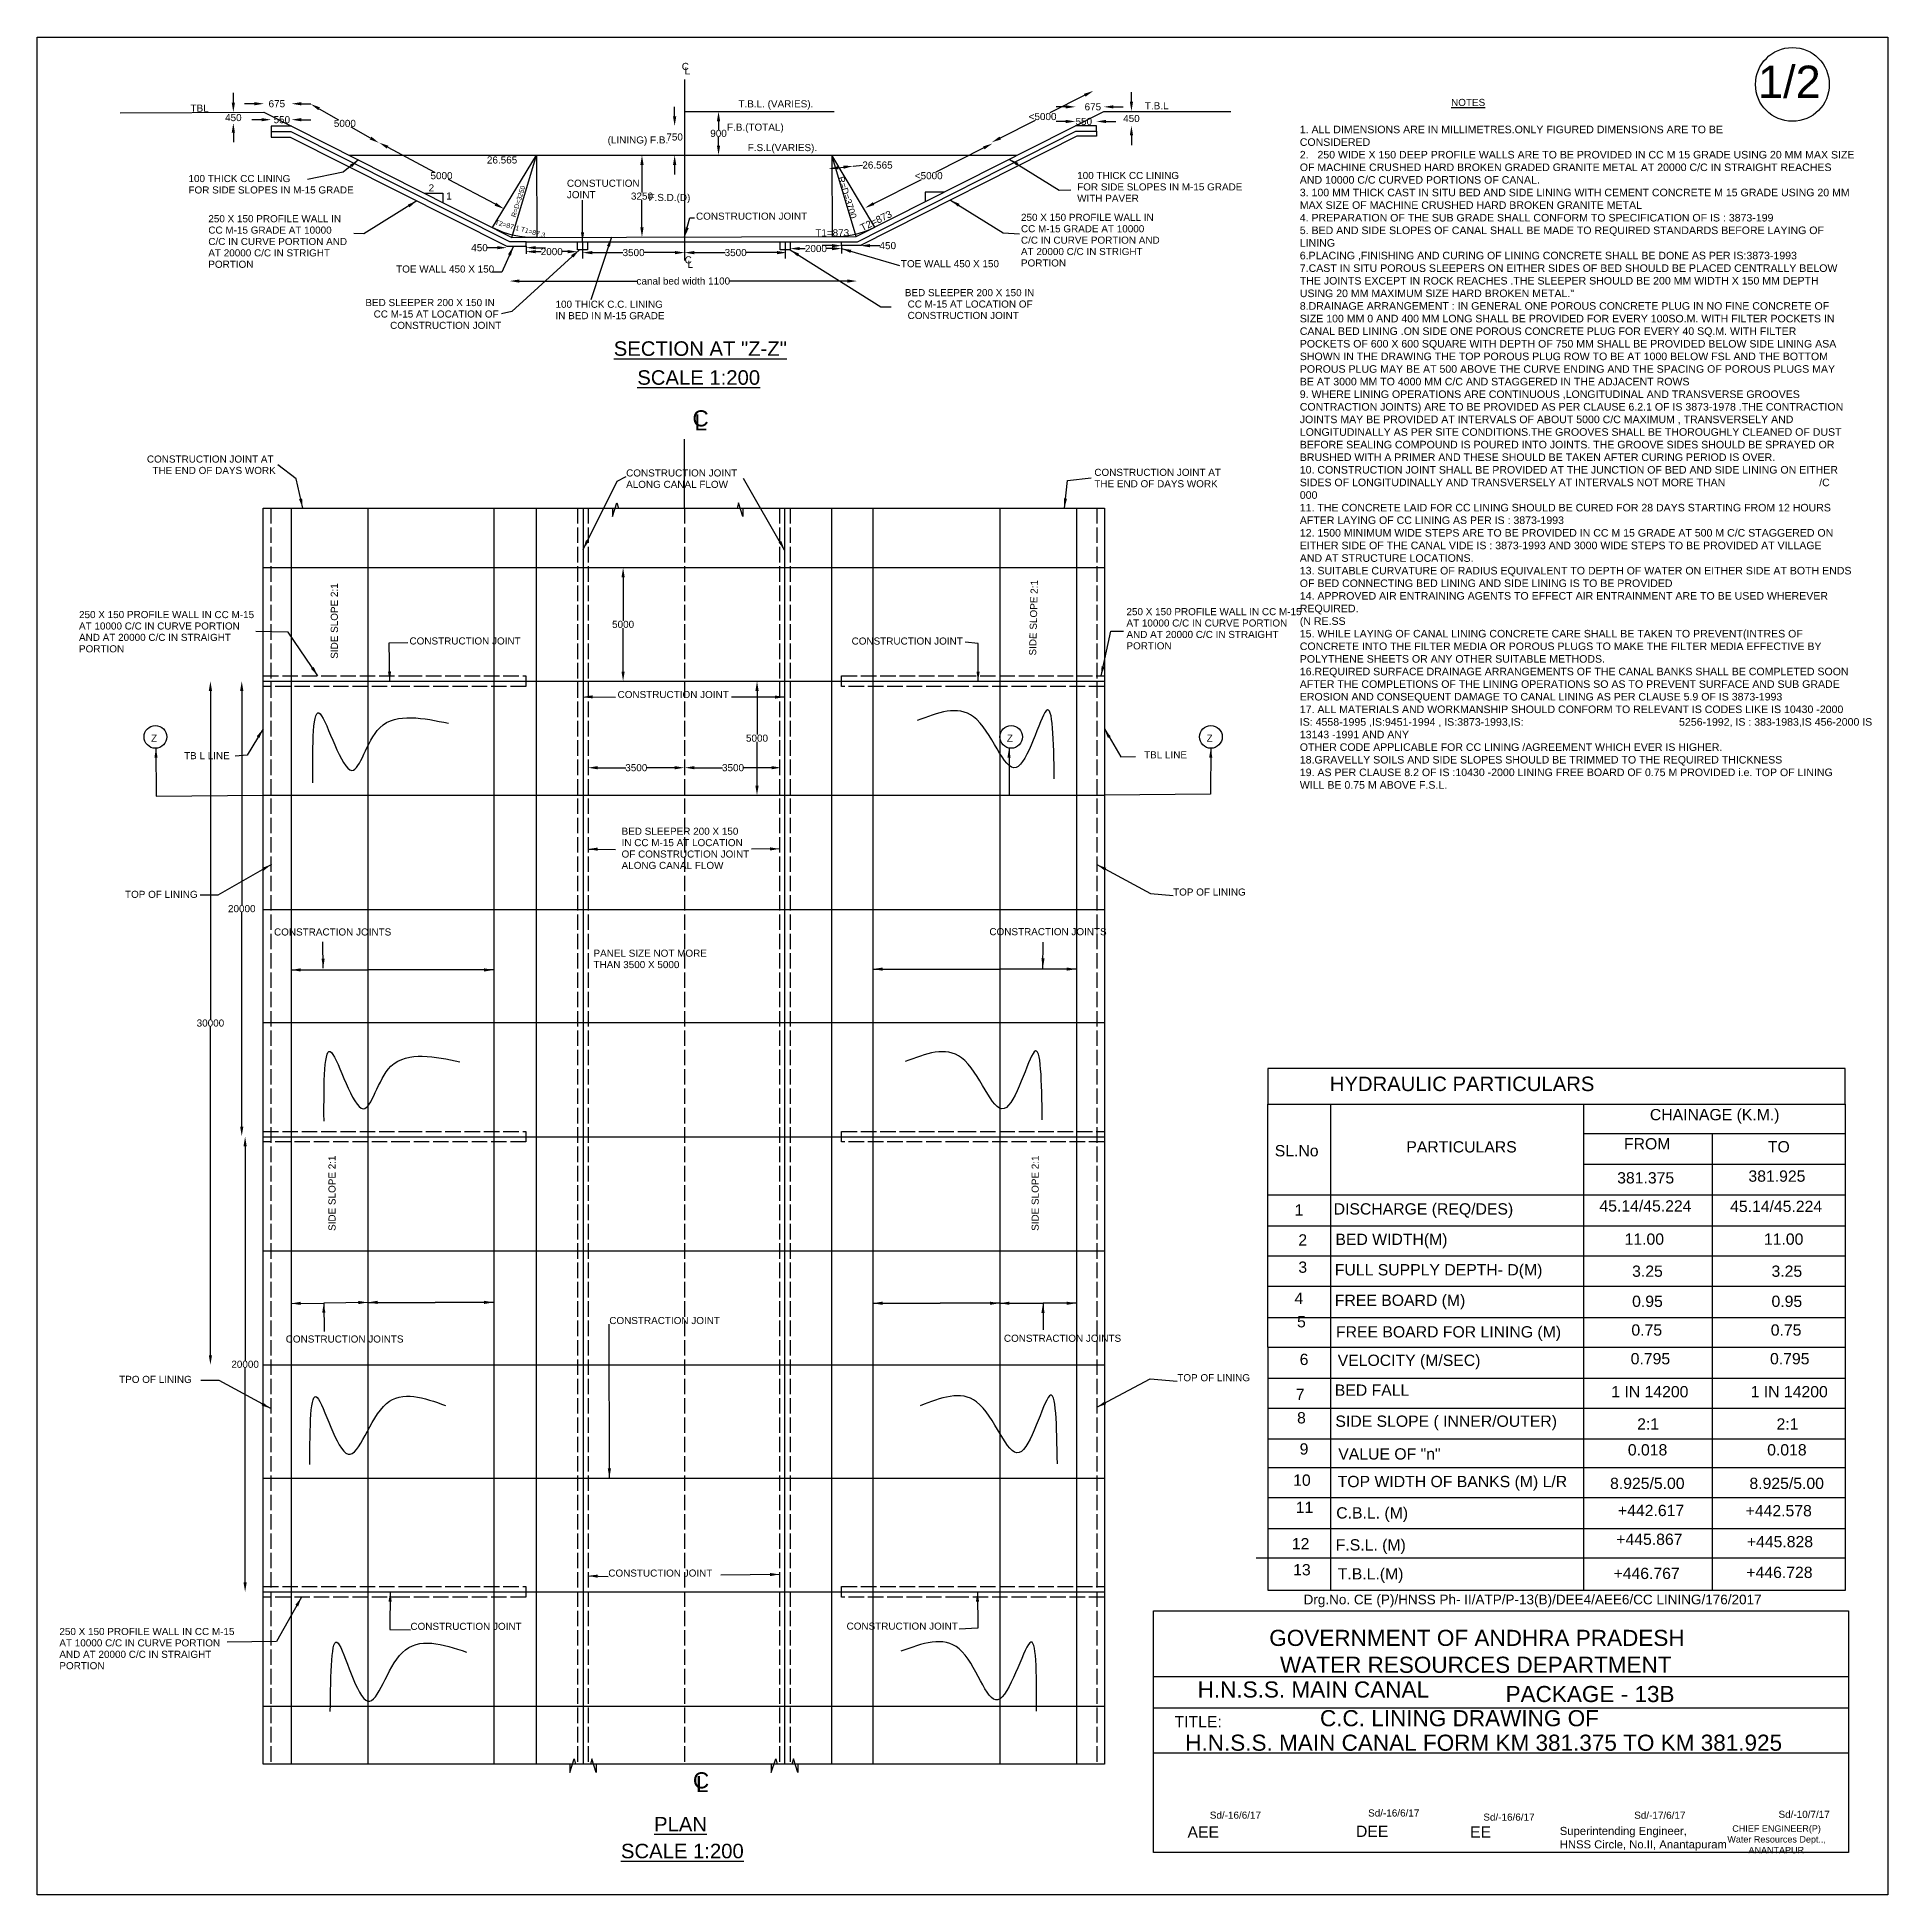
# Model space of a CAD drawing. Header units: millimetres. Extents: x 1317 to 7058, y 90 to 5852.
import ezdxf

# ---------------------------------------------------------------- set-up
doc = ezdxf.new("R2010")
doc.units = ezdxf.units.MM
doc.header["$MEASUREMENT"] = 0
doc.linetypes.add('ACAD_ISO02W100', pattern=[15, 12, -3])
for name, color, linetype in [('DIMENSION', 7, 'Continuous'), ('DRAWING', 2, 'Continuous'), ('TEXT', 7, 'Continuous')]:
    doc.layers.add(name, color=color, linetype=linetype)
doc.styles.get("Standard").update_dxf_attribs({"font": 'arial.ttf', "height": 22})
doc.dimstyles.get("Standard").update_dxf_attribs({"dimtxt": 200, "dimasz": 110, "dimexe": 0.18, "dimexo": 0.0625, "dimgap": 0.09, "dimtad": 0, "dimtih": 1, "dimtoh": 1, "dimdec": 0, "dimzin": 0, "dimdsep": 46, "dimtxsty": 'Standard', "dimblk": 'OBLIQUE', "dimcen": 0.09, "dimse1": 1, "dimse2": 1, "dimadec": 0, "dimazin": 0, "dimtfac": 1, "dimtdec": 0, "dimtofl": 0, "dimtmove": 0, "dimatfit": 3, "dimfxl": 1, "dimtolj": 1, "dimtzin": 0, "dimarcsym": 0})

msp = doc.modelspace()

# ---------------------------------------------------------------- texts
at = {"color": 0, "insert": (5233.8, 5577.4), "char_height": 23.4529, "width": 1811.59, "attachment_point": 1}
msp.add_mtext('1. ALL DIMENSIONS ARE IN MILLIMETRES.ONLY FIGURED DIMENSIONS ARE TO BE\\PCONSIDERED{\\H1.5288x; }\\P2.   250 WIDE X 150 DEEP PROFILE WALLS ARE TO BE PROVIDED IN CC M 15 GRADE USING 20 MM MAX SIZE{\\H1.3525x; }\\POF MACHINE CRUSHED HARD BROKEN GRADED GRANITE METAL AT 20000 C/C IN STRAIGHT REACHES{\\H1.4113x; }\\PAND 10000 C/C CURVED PORTIONS OF CANAL.{\\H1.3917x; }\\P3. 100 MM THICK CAST IN SITU BED AND SIDE LINING WITH CEMENT CONCRETE M 15 GRADE USING 20 MM{\\H1.3982x; }\\PMAX SIZE OF MACHINE CRUSHED HARD BROKEN GRANITE METAL{\\H1.3961x; }\\P4. PREPARATION OF THE SUB GRADE SHALL CONFORM TO SPECIFICATION OF IS : 3873-199{\\H1.3968x; }\\P5. BED AND SIDE SLOPES OF CANAL SHALL BE MADE TO REQUIRED STANDARDS BEFORE LAYING OF{\\H1.3966x; }\\PLINING{\\H1.396x; }\\P6.PLACING ,FINISHING AND CURING OF LINING CONCRETE SHALL BE DONE AS PER IS:3873-1993{\\H1.3964x; }\\P7.CAST IN SITU POROUS SLEEPERS ON EITHER SIDES OF BED SHOULD BE PLACED CENTRALLY BELOW{\\H1.3967x; }\\PTHE JOINTS EXCEPT IN ROCK REACHES .THE SLEEPER SHOULD BE 200 MM WIDTH X 150 MM DEPTH{\\H1.3966x; }\\PUSING 20 MM MAXIMUM SIZE HARD BROKEN METAL."{\\H1.3966x; }\\P8.DRAINAGE ARRANGEMENT : IN GENERAL ONE POROUS CONCRETE PLUG IN NO FINE CONCRETE OF{\\H1.3966x; }\\PSIZE 100 MM 0 AND 400 MM LONG SHALL BE PROVIDED FOR EVERY 100SO.M. WITH FILTER POCKETS IN{\\H1.3966x; }\\PCANAL BED LINING .ON SIDE ONE POROUS CONCRETE PLUG FOR EVERY 40 SQ.M. WITH FILTER{\\H1.3966x; }\\PPOCKETS OF 600 X 600 SQUARE WITH DEPTH OF 750 MM SHALL BE PROVIDED BELOW SIDE LINING ASA{\\H1.3966x; }\\PSHOWN IN THE DRAWING THE TOP POROUS PLUG ROW TO BE AT 1000 BELOW FSL AND THE BOTTOM{\\H1.3966x; }\\PPOROUS PLUG MAY BE AT 500 ABOVE THE CURVE ENDING AND THE SPACING OF POROUS PLUGS MAY{\\H1.3966x; }\\PBE AT 3000 MM TO 4000 MM C/C AND STAGGERED IN THE ADJACENT ROWS{\\H1.3966x; }\\P9. WHERE LINING OPERATIONS ARE CONTINUOUS ,LONGITUDINAL AND TRANSVERSE GROOVES{\\H1.3966x; }\\PCONTRACTION JOINTS) ARE TO BE PROVIDED AS PER CLAUSE 6.2.1 OF IS 3873-1978 .THE CONTRACTION{\\H1.3966x; }\\PJOINTS MAY BE PROVIDED AT INTERVALS OF ABOUT 5000 C/C MAXIMUM , TRANSVERSELY AND{\\H1.3966x; }\\PLONGITUDINALLY AS PER SITE CONDITIONS.THE GROOVES SHALL BE THOROUGHLY CLEANED OF DUST{\\H1.3966x; }\\PBEFORE SEALING COMPOUND IS POURED INTO JOINTS. THE GROOVE SIDES SHOULD BE SPRAYED OR{\\H1.3966x; }\\PBRUSHED WITH A PRIMER AND THESE SHOULD BE TAKEN AFTER CURING PERIOD IS OVER.{\\H1.3966x; }\\P10. CONSTRUCTION JOINT SHALL BE PROVIDED AT THE JUNCTION OF BED AND SIDE LINING ON EITHER{\\H1.3966x; }\\PSIDES OF LONGITUDINALLY AND TRANSVERSELY AT INTERVALS NOT MORE THAN                                /C{\\H1.3966x; }\\P000{\\H1.383x; }\\P11. THE CONCRETE LAID FOR CC LINING SHOULD BE CURED FOR 28 DAYS STARTING FROM 12 HOURS{\\H1.3926x; }\\PAFTER LAYING OF CC LINING AS PER IS : 3873-1993{\\H1.3979x; }\\P12. 1500 MINIMUM WIDE STEPS ARE TO BE PROVIDED IN CC M 15 GRADE AT 500 M C/C STAGGERED ON{\\H1.3962x; }\\PEITHER SIDE OF THE CANAL VIDE IS : 3873-1993 AND 3000 WIDE STEPS TO BE PROVIDED AT VILLAGE{\\H1.3968x; }\\PAND AT STRUCTURE LOCATIONS.{\\H1.3966x; }\\P13. SUITABLE CURVATURE OF RADIUS EQUIVALENT TO DEPTH OF WATER ON EITHER SIDE AT BOTH ENDS{\\H1.3966x; }\\POF BED CONNECTING BED LINING AND SIDE LINING IS TO BE PROVIDED{\\H1.3966x; }\\P14. APPROVED AIR ENTRAINING AGENTS TO EFFECT AIR ENTRAINMENT ARE TO BE USED WHEREVER{\\H1.3966x; }\\PREQUIRED.{\\H1.3966x; }\\P(N RE.SS{\\H1.3959x; }\\P15. WHILE LAYING OF CANAL LINING CONCRETE CARE SHALL BE TAKEN TO PREVENT(INTRES OF{\\H1.3964x; }\\PCONCRETE INTO THE FILTER MEDIA OR POROUS PLUGS TO MAKE THE FILTER MEDIA EFFECTIVE BY{\\H1.3967x; }\\PPOLYTHENE SHEETS OR ANY OTHER SUITABLE METHODS.{\\H1.3966x; }\\P16.REQUIRED SURFACE DRAINAGE ARRANGEMENTS OF THE CANAL BANKS SHALL BE COMPLETED SOON{\\H1.3966x; }\\PAFTER THE COMPLETIONS OF THE LINING OPERATIONS SO AS TO PREVENT SURFACE AND SUB GRADE{\\H1.3966x; }\\PEROSION AND CONSEQUENT DAMAGE TO CANAL LINING AS PER CLAUSE 5.9 OF IS 3873-1993{\\H1.3966x; }\\P17. ALL MATERIALS AND WORKMANSHIP SHOULD CONFORM TO RELEVANT IS CODES LIKE IS 10430 -2000{\\H1.3966x; }\\PIS: 4558-1995 ,IS:9451-1994 , IS:3873-1993,IS:                                                     5256-1992, IS : 383-1983,IS 456-2000 IS {\\H1.3959x; }13143 -1991 AND ANY{\\H1.3828x; }\\POTHER CODE APPLICABLE FOR CC LINING /AGREEMENT WHICH EVER IS HIGHER.{\\H1.3927x; }\\P18.GRAVELLY SOILS AND SIDE SLOPES SHOULD BE TRIMMED TO THE REQUIRED THICKNESS{\\H1.3979x; }\\P19. AS PER CLAUSE 8.2 OF IS :10430 -2000 LINING FREE BOARD OF 0.75 M PROVIDED i.e. TOP OF LINING{\\H1.3962x; }\\PWILL BE 0.75 M ABOVE F.S.L.{\\H1.3968x; }', dxfattribs=at)
at = {"layer": 'DIMENSION', "color": 0}
for s, p in [('26.565', (2712.5, 5460.1)), ('Z', (1670.8, 3666.6)), ('Z', (4325.1, 3666.6)), ('Z', (4944.8, 3666.6))]:
    msp.add_text(s, height=22, dxfattribs=at).set_placement(p)
at = {"layer": 'DRAWING', "color": 0}
for s, height, p in [('HYDRAULIC PARTICULARS', 45, (5326.7, 2583.1)), ('CHAINAGE (K.M.)', 35, (6319.6, 2492.6)), ('PARTICULARS', 35, (5564.2, 2392.7)), ('FROM', 35, (6239.3, 2402.2)), ('TO', 35, (6685.6, 2393.1)), ('SL.No', 35, (5156.1, 2380.7)), ('381.375', 35, (6218.2, 2296.6)), ('381.925', 35, (6625.3, 2302)), ('1', 35, (5217.5, 2196.7)), ('DISCHARGE (REQ/DES)', 35, (5338.8, 2200.2)), ('45.14/45.224', 35, (6163.1, 2209.5)), ('45.14/45.224', 35, (6568.4, 2208.1)), ('2', 35, (5229.3, 2104)), ('BED WIDTH(M)', 35, (5344.2, 2105.8)), ('11.00', 35, (6241.1, 2106.6)), ('11.00', 35, (6673.3, 2106.6)), ('3', 35, (5229.3, 2019.5)), ('FULL SUPPLY DEPTH- D(M)', 35, (5342.4, 2011.4)), ('3.25', 35, (6264.5, 2007.1)), ('3.25', 35, (6696.8, 2007.1)), ('4', 35, (5217.2, 1922.8)), ('FREE BOARD (M)', 35, (5342.4, 1916.9)), ('0.95', 35, (6264.5, 1913.7)), ('0.95', 35, (6696.8, 1913.7)), ('5', 35, (5225.3, 1850.3)), ('FREE BOARD FOR LINING (M)', 35, (5346, 1818.9)), ('0.75', 35, (6262.3, 1824.7)), ('0.75', 35, (6694.5, 1824.7)), ('6', 35, (5233.3, 1733.5)), ('VELOCITY (M/SEC)', 35, (5351.3, 1730.7)), ('0.795', 35, (6260.1, 1735.7)), ('0.795', 35, (6692.3, 1735.7)), ('BED FALL', 35, (5342.4, 1638.1)), ('7', 35, (5221.2, 1624.8)), ('1 IN 14200', 35, (6199.9, 1633.3)), ('1 IN 14200', 35, (6632.2, 1633.3)), ('8', 35, (5225.3, 1552.3)), ('SIDE SLOPE ( INNER/OUTER)', 35, (5344.2, 1541.8)), ('2:1', 35, (6280.1, 1533.2)), ('2:1', 35, (6712.4, 1533.2)), ('9', 35, (5233.3, 1455.7)), ('VALUE OF "n"', 35, (5353.1, 1440.3)), ('0.018', 35, (6251.2, 1453)), ('0.018', 35, (6683.4, 1453)), ('10', 35, (5213.2, 1359)), ('TOP WIDTH OF BANKS (M) L/R', 35, (5351.3, 1354.7)), ('8.925/5.00', 35, (6196.1, 1349)), ('8.925/5.00', 35, (6628.4, 1349)), ('11', 35, (5221.2, 1274.4)), ('C.B.L. (M)', 35, (5346.8, 1257.4)), ('+442.617', 35, (6220.7, 1264.9)), ('+442.578', 35, (6616.6, 1264.1)), ('+445.867', 35, (6215.4, 1175.6)), ('12', 35, (5209.1, 1161.7)), ('F.S.L. (M)', 35, (5345.2, 1158.2)), ('+445.828', 35, (6620.4, 1168.1)), ('13', 35, (5213.2, 1081.1)), ('T.B.L.(M)', 35, (5351.5, 1068.4)), ('+446.767', 35, (6206.8, 1069.8)), ('+446.728', 35, (6618.9, 1072.9))]:
    msp.add_text(s, height=height, dxfattribs=at).set_placement(p)
at = {"layer": 'TEXT', "color": 0}
for s, height, p in [('C', 22, (3316.7, 5750.3)), ('1/2', 100, (6655.1, 5663.7)), ('L', 22, (3325.8, 5736.5)), ('T.B.L. (VARIES).', 22, (3492.7, 5634.2)), ('T.B.L', 22, (4753.4, 5628.3)), ('%%UNOTES', 22, (5703, 5638.6)), ('TBL', 22, (1793.1, 5620.9)), ('(LINING) F.B.', 22, (3086.9, 5522.2)), ('F.B.(TOTAL)', 22, (3457.2, 5561.9)), ('F.S.L(VARIES).', 22, (3521.5, 5498.5)), ('100 THICK CC LINING', 22, (1786.8, 5402.5)), ('100 THICK CC LINING', 22, (4543.3, 5412)), ('FOR SIDE SLOPES IN M-15 GRADE', 22, (1786.8, 5367.1)), ('2', 22, (2531.7, 5373.4)), ('1', 22, (2586.2, 5348.3)), ('JOINT', 22, (2960.6, 5352.5)), ('CONSTUCTION', 22, (2960.6, 5387.9)), ('F.S.D.(D)', 22, (3213.7, 5343.8)), ('WITH PAVER', 22, (4543.3, 5341.3)), ('FOR SIDE SLOPES IN M-15 GRADE', 22, (4543.3, 5376.6)), ('CONSTRUCTION JOINT', 22, (3361, 5285.8)), ('250 X 150 PROFILE WALL IN', 22, (4368.9, 5282.1)), ('250 X 150 PROFILE WALL IN', 22, (1848.4, 5277.9)), ('CC M-15 GRADE AT 10000', 22, (1848.4, 5242.6)), ('T1=873', 22, (3731, 5234.3)), ('CC M-15 GRADE AT 10000', 22, (4368.9, 5246.8)), ('AT 20000 C/C IN STRIGHT', 22, (1848.4, 5171.9)), ('C/C IN CURVE PORTION AND', 22, (1848.4, 5207.2)), ('AT 20000 C/C IN STRIGHT', 22, (4368.9, 5176.1)), ('C/C IN CURVE PORTION AND', 22, (4368.9, 5211.4)), ('PORTION', 22, (1848.4, 5136.6)), ('TOE WALL 450 X 150', 22, (2431, 5121.9)), ('C', 22, (3325.8, 5150.3)), ('L', 22, (3334.9, 5136.5)), ('TOE WALL 450 X 150', 22, (3996.6, 5138.4)), ('PORTION', 22, (4368.9, 5140.7)), ('BED SLEEPER 200 X 150 IN', 22, (4008.8, 5048.6)), ('BED SLEEPER 200 X 150 IN', 22, (2335.5, 5017.8)), ('100 THICK C.C. LINING', 22, (2925.2, 5012.6)), (' CC M-15 AT LOCATION OF', 22, (4008.8, 5013.3)), ('   CC M-15 AT LOCATION OF', 22, (2335.5, 4982.4)), ('         CONSTRUCTION JOINT', 22, (2335.5, 4947.1)), ('IN BED IN M-15 GRADE', 22, (2925.2, 4977.2)), (' CONSTRUCTION JOINT', 22, (4008.8, 4977.9)), ('%%USECTION AT "Z-Z"', 45, (3105.9, 4863.6)), ('%%USCALE 1:200', 45, (3178.9, 4773.9)), ('C', 50, (3349.9, 4644.7)), ('L', 50, (3356.1, 4632.5)), ('CONSTRUCTION JOINT AT', 22, (1657.9, 4532.5)), ('  THE END OF DAYS WORK', 22, (1657.9, 4497.2)), ('CONSTRUCTION JOINT', 22, (3144.3, 4489.4)), ('CONSTRUCTION JOINT AT', 22, (4596.5, 4491.3)), ('ALONG CANAL FLOW', 22, (3144.3, 4454)), ('THE END OF DAYS WORK', 22, (4596.5, 4455.9)), ('AT 10000 C/C IN CURVE PORTION', 22, (1447.3, 4014.7)), ('250 X 150 PROFILE WALL IN CC M-15', 22, (1447.3, 4050.1)), ('AT 10000 C/C IN CURVE PORTION', 22, (4696.1, 4023.9)), ('250 X 150 PROFILE WALL IN CC M-15', 22, (4696.1, 4059.2)), ('AND AT 20000 C/C IN STRAIGHT', 22, (1447.3, 3979.4)), ('CONSTRUCTION JOINT', 22, (2472.3, 3968.3)), ('CONSTRUCTION JOINT', 22, (3843.6, 3968)), ('AND AT 20000 C/C IN STRAIGHT', 22, (4696.1, 3988.5)), ('PORTION', 22, (1447.3, 3944)), ('PORTION', 22, (4696.1, 3953.2)), ('CONSTRUCTION JOINT', 22, (3117.7, 3802.2)), ('TB L LINE', 22, (1773, 3612.5)), ('TBL LINE', 22, (4750.7, 3615.2)), ('BED SLEEPER 200 X 150', 22, (3130.2, 3378.1)), ('IN CC M-15 AT LOCATION', 22, (3130.2, 3342.8)), ('ALONG CANAL FLOW', 22, (3130.2, 3272.1)), ('OF CONSTRUCTION JOINT', 22, (3130.2, 3307.4)), ('TOP OF LINING', 22, (1589.9, 3182.4)), ('TOP OF LINING', 22, (4840.7, 3189.5)), ('CONSTRACTION JOINTS', 22, (2052.2, 3065.7)), ('CONSTRACTION JOINTS', 22, (4271, 3066.6)), ('PANEL SIZE NOT MORE', 22, (3043, 2999.8)), ('THAN 3500 X 5000', 22, (3043, 2964.5)), ('CONSTRACTION JOINT', 22, (3092.1, 1860.5)), ('CONSTRUCTION JOINTS', 22, (2088.5, 1803.2)), ('CONSTRACTION JOINTS', 22, (4316, 1805.5)), ('TPO OF LINING', 22, (1571.7, 1678)), ('TOP OF LINING', 22, (4853.8, 1683.2)), ('CONSTUCTION JOINT', 22, (3089, 1077.2)), ('Drg.No. CE (P)/HNSS Ph- II/ATP/P-13(B)/DEE4/AEE6/CC LINING/176/2017', 30, (5245.5, 991.3)), ('CONSTRUCTION JOINT ', 22, (2475.3, 912)), ('CONSTRUCTION JOINT', 22, (3828, 912.7)), ('AT 10000 C/C IN CURVE PORTION', 22, (1386.4, 860.7)), ('250 X 150 PROFILE WALL IN CC M-15', 22, (1386.4, 896)), ('AND AT 20000 C/C IN STRAIGHT', 22, (1386.4, 825.3)), ('PORTION', 22, (1386.4, 790)), ('H.N.S.S. MAIN CANAL ', 50, (4916.8, 702.2)), ('PACKAGE - 13B', 50, (5872, 688.1)), ('TITLE:', 35, (4845.3, 610)), ('C.C. LINING DRAWING OF ', 50, (5296.3, 613.2)), ('H.N.S.S. MAIN CANAL FORM KM 381.375 TO KM 381.925', 50, (4878.3, 537.1)), ('C', 50, (3351.4, 420.4)), ('L', 50, (3360.9, 408.7)), ('Sd/-16/6/17', 22, (4954.6, 326.4)), ('Sd/-16/6/17', 22, (5445.7, 333.1)), ('Sd/-17/6/17', 22, (6271, 326.2)), ('Sd/-10/7/17', 22, (6718.6, 328.9)), ('%%UPLAN', 45, (3230.9, 286.9)), ('AEE', 35, (4885.4, 267.4)), ('DEE', 35, (5407.9, 269.8)), ('EE', 35, (5761.8, 267.7)), ('Sd/-16/6/17', 22, (5803.1, 320.3)), ('%%USCALE 1:200', 45, (3128.2, 203.6))]:
    msp.add_text(s, height=height, dxfattribs=at).set_placement(p)
for s, height, rotation, p in [('R=D=3700', 20, 287.36668, (3800.6, 5416.3)), ('R=D=3250', 15, 72.56282, (2801.7, 5292)), ('T2=873', 22, 26.38239, (3877, 5249.5)), ('T2=87.1 T1=87.3', 15, 345.04235, (2735.9, 5271.2)), ('SIDE SLOPE 2:1', 22, 90, (2250.2, 3924.1)), ('SIDE SLOPE 2:1', 22, 88.64851, (4415.9, 3933.9)), ('SIDE SLOPE 2:1', 22, 90, (2243, 2149.4)), ('SIDE SLOPE 2:1', 22, 90, (4423.9, 2149.6))]:
    msp.add_text(s, height=height, rotation=rotation, dxfattribs=at).set_placement(p)
at = {"layer": 'TEXT', "color": 0, "attachment_point": 1}
for s, insert, char_height, width in [('\\pi15.017;GOVERNMENT OF ANDHRA PRADESH     \\P\\pi48.356;WATER RESOURCES DEPARTMENT', (5124, 912.2), 50, 1309.161), ('Superintending Engineer, \\PHNSS Circle, No.II, Anantapuram', (6040.2, 301), 25, 518.247), ('\\pi83.629;CHIEF ENGINEER(P) \\P\\pi68.274;Water Resources Dept.., \\P\\pi133.83;ANANTAPUR', (6491.6, 305.8), 20, 439.618)]:
    msp.add_mtext(s, dxfattribs=dict(at, insert=insert, char_height=char_height, width=width))

# ---------------------------------------------------------------- blocks, each defined once
blk = doc.blocks.new('*D43')
at = {"layer": 'Defpoints', "color": 0}
for p in [(2106.4, 5596), (2043.8, 5575.9), (2106.4, 5575.9)]:
    blk.add_point(p, dxfattribs=at)
at = {"layer": 'DIMENSION', "color": 0, "lineweight": -2}
for p, q in [((2013.8, 5596), (1983.8, 5596)), ((2136.4, 5596), (2166.4, 5596))]:
    blk.add_line(p, q, dxfattribs=at)
at = {"layer": 'DIMENSION', "color": 0}
for points in [[(2013.8, 5601), (2013.8, 5591), (2043.8, 5596)], [(2136.4, 5601), (2136.4, 5591), (2106.4, 5596)]]:
    blk.add_solid(points, dxfattribs=at)
at = {"layer": 'DIMENSION', "color": 0, "insert": (2076.4, 5596), "char_height": 22, "attachment_point": 5}
blk.add_mtext('\\A1;550', dxfattribs=at)
blk = doc.blocks.new('*D44')
at = {"layer": 'Defpoints', "color": 0}
for p in [(2021, 5619), (2106.4, 5645.5), (2106.4, 5575.9)]:
    blk.add_point(p, dxfattribs=at)
at = {"layer": 'DIMENSION', "color": 0, "lineweight": -2}
for p, q in [((1991, 5645.5), (1961, 5645.5)), ((2136.4, 5645.5), (2166.4, 5645.5))]:
    blk.add_line(p, q, dxfattribs=at)
at = {"layer": 'DIMENSION', "color": 0}
for points in [[(1991, 5650.5), (1991, 5640.5), (2021, 5645.5)], [(2136.4, 5650.5), (2136.4, 5640.5), (2106.4, 5645.5)]]:
    blk.add_solid(points, dxfattribs=at)
at = {"layer": 'DIMENSION', "color": 0, "insert": (2060.8, 5645.5), "char_height": 22, "attachment_point": 5}
blk.add_mtext('\\A1;675', dxfattribs=at)
blk = doc.blocks.new('*D45')
at = {"layer": 'Defpoints', "color": 0}
for p in [(1926, 5618.8), (1961.5, 5618.8), (2043.8, 5586)]:
    blk.add_point(p, dxfattribs=at)
at = {"layer": 'DIMENSION', "color": 0, "lineweight": -2}
for p, q in [((1926, 5648.8), (1926, 5678.8)), ((1926, 5556), (1926, 5526))]:
    blk.add_line(p, q, dxfattribs=at)
at = {"layer": 'DIMENSION', "color": 0}
for points in [[(1921, 5648.8), (1931, 5648.8), (1926, 5618.8)], [(1921, 5556), (1931, 5556), (1926, 5586)]]:
    blk.add_solid(points, dxfattribs=at)
at = {"layer": 'DIMENSION', "color": 0, "insert": (1926, 5602.4), "char_height": 22, "attachment_point": 5}
blk.add_mtext('\\A1;450', dxfattribs=at)
blk = doc.blocks.new('*D46')
at = {"layer": 'Defpoints', "color": 0}
for p in [(2166.4, 5645.5), (2377.8, 5524.1), (2378.2, 5524.9)]:
    blk.add_point(p, dxfattribs=at)
at = {"layer": 'DIMENSION', "color": 0, "lineweight": -2}
for p, q in [((2192, 5629.9), (2252, 5595.7)), ((2351.7, 5539), (2291.8, 5573.1))]:
    blk.add_line(p, q, dxfattribs=at)
at = {"layer": 'DIMENSION', "color": 0}
for points in [[(2194.5, 5634.2), (2189.6, 5625.5), (2166, 5644.7)], [(2354.2, 5543.3), (2349.2, 5534.6), (2377.8, 5524.1)]]:
    blk.add_solid(points, dxfattribs=at)
at = {"layer": 'DIMENSION', "color": 0, "insert": (2271.9, 5584.4), "char_height": 22, "attachment_point": 5}
blk.add_mtext('\\A1;5000', dxfattribs=at)
blk = doc.blocks.new('*D47')
at = {"layer": 'Defpoints', "color": 0}
for p in [(2377.8, 5524.1), (2765, 5319.1), (2765.3, 5319.7)]:
    blk.add_point(p, dxfattribs=at)
at = {"layer": 'DIMENSION', "color": 0, "lineweight": -2}
for p, q in [((2404.7, 5510.7), (2550.4, 5433.6)), ((2738.8, 5333.8), (2593.1, 5410.9))]:
    blk.add_line(p, q, dxfattribs=at)
at = {"layer": 'DIMENSION', "color": 0}
for points in [[(2407, 5515.2), (2402.3, 5506.3), (2378.1, 5524.8)], [(2741.2, 5338.2), (2736.5, 5329.3), (2765.3, 5319.7)]]:
    blk.add_solid(points, dxfattribs=at)
at = {"layer": 'DIMENSION', "color": 0, "insert": (2571.7, 5422.3), "char_height": 22, "attachment_point": 5}
blk.add_mtext('\\A1;5000', dxfattribs=at)
blk = doc.blocks.new('*D48')
at = {"layer": 'Defpoints', "color": 0}
for p in [(3294.7, 5576.2), (3325.8, 5576.2), (3325.8, 5485.9)]:
    blk.add_point(p, dxfattribs=at)
at = {"layer": 'DIMENSION', "color": 0, "lineweight": -2}
for p, q in [((3294.7, 5606.2), (3294.7, 5636.2)), ((3294.7, 5455.9), (3294.7, 5425.9))]:
    blk.add_line(p, q, dxfattribs=at)
at = {"layer": 'DIMENSION', "color": 0}
for points in [[(3289.7, 5606.2), (3299.7, 5606.2), (3294.7, 5576.2)], [(3289.7, 5455.9), (3299.7, 5455.9), (3294.7, 5485.9)]]:
    blk.add_solid(points, dxfattribs=at)
at = {"layer": 'DIMENSION', "color": 0, "insert": (3294.7, 5542.3), "char_height": 22, "attachment_point": 5}
blk.add_mtext('\\A1;750', dxfattribs=at)
blk = doc.blocks.new('*D49')
at = {"layer": 'Defpoints', "color": 0}
for p in [(3430.9, 5621.2), (3430.9, 5485.9), (3430.9, 5485.9)]:
    blk.add_point(p, dxfattribs=at)
at = {"layer": 'DIMENSION', "color": 0, "lineweight": -2}
for p, q in [((3430.9, 5591.2), (3430.9, 5564.9)), ((3430.9, 5515.9), (3430.9, 5542.2))]:
    blk.add_line(p, q, dxfattribs=at)
at = {"layer": 'DIMENSION', "color": 0}
for points in [[(3425.9, 5591.2), (3435.9, 5591.2), (3430.9, 5621.2)], [(3425.9, 5515.9), (3435.9, 5515.9), (3430.9, 5485.9)]]:
    blk.add_solid(points, dxfattribs=at)
at = {"layer": 'DIMENSION', "color": 0, "insert": (3430.9, 5553.5), "char_height": 22, "attachment_point": 5}
blk.add_mtext('\\A1;900', dxfattribs=at)
blk = doc.blocks.new('*D50')
at = {"layer": 'Defpoints', "color": 0}
for p in [(3193.4, 5485.9), (3193.4, 5232), (3194, 5232)]:
    blk.add_point(p, dxfattribs=at)
at = {"layer": 'DIMENSION', "color": 0, "lineweight": -2}
for p, q in [((3193.4, 5455.9), (3193.4, 5370.3)), ((3193.4, 5262), (3193.4, 5347.6))]:
    blk.add_line(p, q, dxfattribs=at)
at = {"layer": 'DIMENSION', "color": 0}
for points in [[(3188.4, 5455.9), (3198.4, 5455.9), (3193.4, 5485.9)], [(3188.4, 5262), (3198.4, 5262), (3193.4, 5232)]]:
    blk.add_solid(points, dxfattribs=at)
at = {"layer": 'DIMENSION', "color": 0, "insert": (3193.4, 5358.9), "char_height": 22, "attachment_point": 5}
blk.add_mtext('\\A1;3250', dxfattribs=at)
blk = doc.blocks.new('*D51')
at = {"layer": 'Defpoints', "color": 0}
for p in [(4593.5, 5685.3), (4625.6, 5621.7), (4310.4, 5462.3)]:
    blk.add_point(p, dxfattribs=at)
at = {"layer": 'DIMENSION', "color": 0, "lineweight": -2}
for p, q in [((4566.7, 5671.8), (4458.3, 5616.9)), ((4305.1, 5539.4), (4413.5, 5594.3))]:
    blk.add_line(p, q, dxfattribs=at)
at = {"layer": 'DIMENSION', "color": 0}
for points in [[(4564.4, 5676.2), (4569, 5667.3), (4593.5, 5685.3)], [(4302.8, 5543.9), (4307.3, 5534.9), (4278.3, 5525.9)]]:
    blk.add_solid(points, dxfattribs=at)
at = {"layer": 'DIMENSION', "color": 0, "insert": (4435.9, 5605.6), "char_height": 22, "attachment_point": 5}
blk.add_mtext('\\A1;<5000', dxfattribs=at)
blk = doc.blocks.new('*D52')
at = {"layer": 'Defpoints', "color": 0}
for p in [(4712.4, 5621.7), (4603.1, 5577.3), (4711.6, 5577.3)]:
    blk.add_point(p, dxfattribs=at)
at = {"layer": 'DIMENSION', "color": 0, "lineweight": -2}
for p, q in [((4711.6, 5651.7), (4711.6, 5681.7)), ((4711.6, 5547.3), (4711.6, 5517.3))]:
    blk.add_line(p, q, dxfattribs=at)
at = {"layer": 'DIMENSION', "color": 0}
for points in [[(4706.6, 5651.7), (4716.6, 5651.7), (4711.6, 5621.7)], [(4706.6, 5547.3), (4716.6, 5547.3), (4711.6, 5577.3)]]:
    blk.add_solid(points, dxfattribs=at)
at = {"layer": 'DIMENSION', "color": 0, "insert": (4711.6, 5599.5), "char_height": 22, "attachment_point": 5}
blk.add_mtext('\\A1;450', dxfattribs=at)
blk = doc.blocks.new('*D53')
at = {"layer": 'Defpoints', "color": 0}
for p in [(4537.8, 5635.8), (4625.6, 5621.7), (4537.8, 5577.3)]:
    blk.add_point(p, dxfattribs=at)
at = {"layer": 'DIMENSION', "color": 0, "lineweight": -2}
for p, q in [((4507.8, 5635.8), (4477.8, 5635.8)), ((4655.6, 5635.8), (4685.6, 5635.8))]:
    blk.add_line(p, q, dxfattribs=at)
at = {"layer": 'DIMENSION', "color": 0}
for points in [[(4507.8, 5640.8), (4507.8, 5630.8), (4537.8, 5635.8)], [(4655.6, 5640.8), (4655.6, 5630.8), (4625.6, 5635.8)]]:
    blk.add_solid(points, dxfattribs=at)
at = {"layer": 'DIMENSION', "color": 0, "insert": (4591.9, 5635.8), "char_height": 22, "attachment_point": 5}
blk.add_mtext('\\A1;675', dxfattribs=at)
blk = doc.blocks.new('*D54')
at = {"layer": 'Defpoints', "color": 0}
for p in [(4537.8, 5590.5), (4537.8, 5577.3), (4603.1, 5577.3)]:
    blk.add_point(p, dxfattribs=at)
at = {"layer": 'DIMENSION', "color": 0, "lineweight": -2}
for p, q in [((4507.8, 5590.5), (4477.8, 5590.5)), ((4633.1, 5590.5), (4663.1, 5590.5))]:
    blk.add_line(p, q, dxfattribs=at)
at = {"layer": 'DIMENSION', "color": 0}
for points in [[(4507.8, 5595.5), (4507.8, 5585.5), (4537.8, 5590.5)], [(4633.1, 5595.5), (4633.1, 5585.5), (4603.1, 5590.5)]]:
    blk.add_solid(points, dxfattribs=at)
at = {"layer": 'DIMENSION', "color": 0, "insert": (4563.8, 5590.5), "char_height": 22, "attachment_point": 5}
blk.add_mtext('\\A1;550', dxfattribs=at)
blk = doc.blocks.new('*D55')
at = {"layer": 'Defpoints', "color": 0}
for p in [(2774.3, 5203.5), (2833.8, 5203.5), (2833.8, 5199)]:
    blk.add_point(p, dxfattribs=at)
at = {"layer": 'DIMENSION', "color": 0, "lineweight": -2}
for p, q in [((2744.3, 5199), (2714.3, 5199)), ((2863.8, 5199), (2893.8, 5199))]:
    blk.add_line(p, q, dxfattribs=at)
at = {"layer": 'DIMENSION', "color": 0}
for points in [[(2744.3, 5204), (2744.3, 5194), (2774.3, 5199)], [(2863.8, 5204), (2863.8, 5194), (2833.8, 5199)]]:
    blk.add_solid(points, dxfattribs=at)
at = {"layer": 'DIMENSION', "color": 0, "insert": (2689.5, 5199), "char_height": 22, "attachment_point": 5}
blk.add_mtext('\\A1;450', dxfattribs=at)
blk = doc.blocks.new('*D56')
at = {"layer": 'Defpoints', "color": 0}
for p in [(2833.8, 5186.7), (2993.3, 5192.3), (2833.8, 5179.5)]:
    blk.add_point(p, dxfattribs=at)
at = {"layer": 'DIMENSION', "color": 0, "lineweight": -2}
for p, q in [((2863.8, 5186.7), (2880.5, 5186.7)), ((2963.3, 5186.7), (2946.7, 5186.7))]:
    blk.add_line(p, q, dxfattribs=at)
at = {"layer": 'DIMENSION', "color": 0}
for points in [[(2863.8, 5191.7), (2863.8, 5181.7), (2833.8, 5186.7)], [(2963.3, 5191.7), (2963.3, 5181.7), (2993.3, 5186.7)]]:
    blk.add_solid(points, dxfattribs=at)
at = {"layer": 'DIMENSION', "color": 0, "insert": (2913.6, 5186.7), "char_height": 22, "attachment_point": 5}
blk.add_mtext('\\A1;2000', dxfattribs=at)
blk = doc.blocks.new('*D57')
at = {"layer": 'Defpoints', "color": 0}
for p in [(3325.8, 5192.2), (3009, 5178.7), (3325.8, 5183.7)]:
    blk.add_point(p, dxfattribs=at)
at = {"layer": 'DIMENSION', "color": 0, "lineweight": -2}
for p, q in [((3039, 5183.7), (3134.5, 5183.7)), ((3295.8, 5183.7), (3200.3, 5183.7))]:
    blk.add_line(p, q, dxfattribs=at)
at = {"layer": 'DIMENSION', "color": 0}
for points in [[(3039, 5188.7), (3039, 5178.7), (3009, 5183.7)], [(3295.8, 5188.7), (3295.8, 5178.7), (3325.8, 5183.7)]]:
    blk.add_solid(points, dxfattribs=at)
at = {"layer": 'DIMENSION', "color": 0, "insert": (3167.4, 5183.7), "char_height": 22, "attachment_point": 5}
blk.add_mtext('\\A1;3500', dxfattribs=at)
blk = doc.blocks.new('*D58')
at = {"layer": 'Defpoints', "color": 0}
for p in [(3642.4, 5192.2), (3325.6, 5178.7), (3642.4, 5183.7)]:
    blk.add_point(p, dxfattribs=at)
at = {"layer": 'DIMENSION', "color": 0, "lineweight": -2}
for p, q in [((3355.6, 5183.7), (3451.1, 5183.7)), ((3612.4, 5183.7), (3516.9, 5183.7))]:
    blk.add_line(p, q, dxfattribs=at)
at = {"layer": 'DIMENSION', "color": 0}
for points in [[(3355.6, 5188.7), (3355.6, 5178.7), (3325.6, 5183.7)], [(3612.4, 5188.7), (3612.4, 5178.7), (3642.4, 5183.7)]]:
    blk.add_solid(points, dxfattribs=at)
at = {"layer": 'DIMENSION', "color": 0, "insert": (3484, 5183.7), "char_height": 22, "attachment_point": 5}
blk.add_mtext('\\A1;3500', dxfattribs=at)
blk = doc.blocks.new('*D59')
at = {"layer": 'Defpoints', "color": 0}
for p in [(3653, 5197.1), (3812.7, 5200), (3812.7, 5196.2)]:
    blk.add_point(p, dxfattribs=at)
at = {"layer": 'DIMENSION', "color": 0, "lineweight": -2}
for p, q in [((3683, 5196.2), (3699.8, 5196.2)), ((3782.7, 5196.2), (3766, 5196.2))]:
    blk.add_line(p, q, dxfattribs=at)
at = {"layer": 'DIMENSION', "color": 0}
for points in [[(3683, 5201.2), (3683, 5191.2), (3653, 5196.2)], [(3782.7, 5201.2), (3782.7, 5191.2), (3812.7, 5196.2)]]:
    blk.add_solid(points, dxfattribs=at)
at = {"layer": 'DIMENSION', "color": 0, "insert": (3732.9, 5196.2), "char_height": 22, "attachment_point": 5}
blk.add_mtext('\\A1;2000', dxfattribs=at)
blk = doc.blocks.new('*D60')
at = {"layer": 'Defpoints', "color": 0}
for p in [(3812.7, 5205.3), (3871.1, 5205.3), (3871.1, 5205.3)]:
    blk.add_point(p, dxfattribs=at)
at = {"layer": 'DIMENSION', "color": 0, "lineweight": -2}
for p, q in [((3782.7, 5205.3), (3752.7, 5205.3)), ((3901.1, 5205.3), (3931.1, 5205.3))]:
    blk.add_line(p, q, dxfattribs=at)
at = {"layer": 'DIMENSION', "color": 0}
for points in [[(3782.7, 5210.3), (3782.7, 5200.3), (3812.7, 5205.3)], [(3901.1, 5210.3), (3901.1, 5200.3), (3871.1, 5205.3)]]:
    blk.add_solid(points, dxfattribs=at)
at = {"layer": 'DIMENSION', "color": 0, "insert": (3955.9, 5205.3), "char_height": 22, "attachment_point": 5}
blk.add_mtext('\\A1;450', dxfattribs=at)
blk = doc.blocks.new('*D61')
at = {"layer": 'Defpoints', "color": 0}
for p in [(2783.1, 5217), (3860.1, 5205.3), (3860.1, 5095.5)]:
    blk.add_point(p, dxfattribs=at)
at = {"layer": 'DIMENSION', "color": 0, "lineweight": -2}
for p, q in [((2813.1, 5095.5), (3177.6, 5095.5)), ((3830.1, 5095.5), (3465.6, 5095.5))]:
    blk.add_line(p, q, dxfattribs=at)
at = {"layer": 'DIMENSION', "color": 0}
for points in [[(2813.1, 5100.5), (2813.1, 5090.5), (2783.1, 5095.5)], [(3830.1, 5100.5), (3830.1, 5090.5), (3860.1, 5095.5)]]:
    blk.add_solid(points, dxfattribs=at)
at = {"layer": 'DIMENSION', "color": 0, "insert": (3321.6, 5095.5), "char_height": 22, "attachment_point": 5}
blk.add_mtext('\\A1;canal bed width 1100', dxfattribs=at)
blk = doc.blocks.new('*D62')
at = {"layer": 'Defpoints', "color": 0}
for p in [(3134.9, 4206.6), (3134.9, 3854.5), (3134.9, 3854.5)]:
    blk.add_point(p, dxfattribs=at)
at = {"layer": 'TEXT', "color": 0, "lineweight": -2}
for p, q in [((3134.9, 4176.6), (3134.9, 4041.9)), ((3134.9, 3884.5), (3134.9, 4019.2))]:
    blk.add_line(p, q, dxfattribs=at)
at = {"layer": 'TEXT', "color": 0}
for points in [[(3129.9, 4176.6), (3139.9, 4176.6), (3134.9, 4206.6)], [(3129.9, 3884.5), (3139.9, 3884.5), (3134.9, 3854.5)]]:
    blk.add_solid(points, dxfattribs=at)
at = {"layer": 'TEXT', "color": 0, "insert": (3134.9, 4030.6), "char_height": 22, "attachment_point": 5}
blk.add_mtext('\\A1;5000', dxfattribs=at)
blk = doc.blocks.new('*D63')
at = {"layer": 'Defpoints', "color": 0}
for p in [(3026.3, 3578.5), (3325.2, 3599.5), (3325.2, 3586.1)]:
    blk.add_point(p, dxfattribs=at)
at = {"layer": 'TEXT', "color": 0, "lineweight": -2}
for p, q in [((3056.3, 3586.1), (3142.9, 3586.1)), ((3295.2, 3586.1), (3208.7, 3586.1))]:
    blk.add_line(p, q, dxfattribs=at)
at = {"layer": 'TEXT', "color": 0}
for points in [[(3056.3, 3591.1), (3056.3, 3581.1), (3026.3, 3586.1)], [(3295.2, 3591.1), (3295.2, 3581.1), (3325.2, 3586.1)]]:
    blk.add_solid(points, dxfattribs=at)
at = {"layer": 'TEXT', "color": 0, "insert": (3175.8, 3586.1), "char_height": 22, "attachment_point": 5}
blk.add_mtext('\\A1;3500', dxfattribs=at)
blk = doc.blocks.new('*D64')
at = {"layer": 'Defpoints', "color": 0}
for p in [(3326.3, 3578.5), (3625.2, 3599.5), (3625.2, 3586.1)]:
    blk.add_point(p, dxfattribs=at)
at = {"layer": 'DIMENSION', "color": 0, "lineweight": -2}
for p, q in [((3356.3, 3586.1), (3442.9, 3586.1)), ((3595.2, 3586.1), (3508.7, 3586.1))]:
    blk.add_line(p, q, dxfattribs=at)
at = {"layer": 'DIMENSION', "color": 0}
for points in [[(3356.3, 3591.1), (3356.3, 3581.1), (3326.3, 3586.1)], [(3595.2, 3591.1), (3595.2, 3581.1), (3625.2, 3586.1)]]:
    blk.add_solid(points, dxfattribs=at)
at = {"layer": 'DIMENSION', "color": 0, "insert": (3475.8, 3586.1), "char_height": 22, "attachment_point": 5}
blk.add_mtext('\\A1;3500', dxfattribs=at)
blk = doc.blocks.new('*D65')
at = {"layer": 'Defpoints', "color": 0}
for p in [(3551.6, 3854.5), (3550.2, 3500.9), (3551.6, 3500.9)]:
    blk.add_point(p, dxfattribs=at)
at = {"layer": 'DIMENSION', "color": 0, "lineweight": -2}
for p, q in [((3550.2, 3824.5), (3550.2, 3689)), ((3550.2, 3530.9), (3550.2, 3666.4))]:
    blk.add_line(p, q, dxfattribs=at)
at = {"layer": 'DIMENSION', "color": 0}
for points in [[(3545.2, 3824.5), (3555.2, 3824.5), (3550.2, 3854.5)], [(3545.2, 3530.9), (3555.2, 3530.9), (3550.2, 3500.9)]]:
    blk.add_solid(points, dxfattribs=at)
at = {"layer": 'DIMENSION', "color": 0, "insert": (3550.2, 3677.7), "char_height": 22, "attachment_point": 5}
blk.add_mtext('\\A1;5000', dxfattribs=at)
blk = doc.blocks.new('*D66')
at = {"layer": 'Defpoints', "color": 0}
for p in [(2017.9, 3854.5), (1952.1, 2443.2), (2018.2, 2443.2)]:
    blk.add_point(p, dxfattribs=at)
at = {"layer": 'DIMENSION', "color": 0, "lineweight": -2}
for p, q in [((1952.1, 3824.5), (1952.1, 3160.2)), ((1952.1, 2473.2), (1952.1, 3137.6))]:
    blk.add_line(p, q, dxfattribs=at)
at = {"layer": 'DIMENSION', "color": 0}
for points in [[(1947.1, 3824.5), (1957.1, 3824.5), (1952.1, 3854.5)], [(1947.1, 2473.2), (1957.1, 2473.2), (1952.1, 2443.2)]]:
    blk.add_solid(points, dxfattribs=at)
at = {"layer": 'DIMENSION', "color": 0, "insert": (1952.1, 3148.9), "char_height": 22, "attachment_point": 5}
blk.add_mtext('\\A1;20000', dxfattribs=at)
blk = doc.blocks.new('*D67')
at = {"layer": 'Defpoints', "color": 0}
for p in [(2018.2, 2441.6), (1962.5, 1029.7), (2018.2, 1029.7)]:
    blk.add_point(p, dxfattribs=at)
at = {"layer": 'DIMENSION', "color": 0, "lineweight": -2}
for p, q in [((1962.5, 2411.6), (1962.5, 1747)), ((1962.5, 1059.7), (1962.5, 1724.4))]:
    blk.add_line(p, q, dxfattribs=at)
at = {"layer": 'DIMENSION', "color": 0}
for points in [[(1957.5, 2411.6), (1967.5, 2411.6), (1962.5, 2441.6)], [(1957.5, 1059.7), (1967.5, 1059.7), (1962.5, 1029.7)]]:
    blk.add_solid(points, dxfattribs=at)
at = {"layer": 'DIMENSION', "color": 0, "insert": (1962.5, 1735.7), "char_height": 22, "attachment_point": 5}
blk.add_mtext('\\A1;20000', dxfattribs=at)
blk = doc.blocks.new('*D68')
at = {"layer": 'Defpoints', "color": 0}
for p in [(2018.2, 3854.5), (1854.9, 1733.7), (2018.2, 1733.7)]:
    blk.add_point(p, dxfattribs=at)
at = {"layer": 'DIMENSION', "color": 0, "lineweight": -2}
for p, q in [((1854.9, 3824.5), (1854.9, 2805.4)), ((1854.9, 1763.7), (1854.9, 2782.8))]:
    blk.add_line(p, q, dxfattribs=at)
at = {"layer": 'DIMENSION', "color": 0}
for points in [[(1849.9, 3824.5), (1859.9, 3824.5), (1854.9, 3854.5)], [(1849.9, 1763.7), (1859.9, 1763.7), (1854.9, 1733.7)]]:
    blk.add_solid(points, dxfattribs=at)
at = {"layer": 'DIMENSION', "color": 0, "insert": (1854.9, 2794.1), "char_height": 22, "attachment_point": 5}
blk.add_mtext('\\A1;30000', dxfattribs=at)
blk = doc.blocks.new('*D69')
at = {"layer": 'Defpoints', "color": 0}
for p in [(4280.2, 5522), (4310.4, 5462.3), (3915.5, 5262.5)]:
    blk.add_point(p, dxfattribs=at)
at = {"layer": 'TEXT', "color": 0, "lineweight": -2}
for p, q in [((4253.4, 5508.5), (4105.1, 5433.5)), ((3912.1, 5335.8), (4060.4, 5410.8))]:
    blk.add_line(p, q, dxfattribs=at)
at = {"layer": 'TEXT', "color": 0}
for points in [[(4251.2, 5513), (4255.7, 5504), (4280.2, 5522)], [(3909.8, 5340.3), (3914.3, 5331.4), (3885.3, 5322.3)]]:
    blk.add_solid(points, dxfattribs=at)
at = {"layer": 'TEXT', "color": 0, "insert": (4082.8, 5422.2), "char_height": 22, "attachment_point": 5}
blk.add_mtext('\\A1;<5000', dxfattribs=at)
blk = doc.blocks.new('*D70')
at = {"layer": 'Defpoints', "color": 0}
for p in [(3848, 5452), (3858.2, 5358.7), (3782.7, 5350.4)]:
    blk.add_point(p, dxfattribs=at)
at = {"layer": 'TEXT', "color": 0, "lineweight": -2}
for p, q in [((3802.3, 5447), (3818.2, 5448.7)), ((3848, 5452), (3877.8, 5455.2))]:
    blk.add_line(p, q, dxfattribs=at)
at = {"layer": 'TEXT', "color": 0}
for points in [[(3801.8, 5451.9), (3802.9, 5442), (3772.5, 5443.7)], [(3817.7, 5453.7), (3818.7, 5443.7), (3848, 5452)]]:
    blk.add_solid(points, dxfattribs=at)
at = {"layer": 'TEXT', "color": 0, "insert": (3923.9, 5455.2), "char_height": 22, "attachment_point": 5}
blk.add_mtext('\\A1;26.565', dxfattribs=at)

# ---------------------------------------------------------------- dimensions: what is measured, and where the dimension line sits
at = {"layer": 'DIMENSION', "color": 0}
for base, p1, p2, text, picture, middle in [((1926, 5618.8), (2043.8, 5586), (1961.5, 5618.8), '450', '*D45', (1926, 5602.4)), ((3294.7, 5576.2), (3325.8, 5485.9), (3325.8, 5576.2), '750', '*D48', (3294.7, 5542.3))]:
    dim = msp.add_linear_dim(base=base, p1=p1, p2=p2, angle=90, text=text, dimstyle='Standard', override={"dimtxt": 22, "dimasz": 30, "dimarcsym": 1}, dxfattribs=at)
    dim.commit()
    dim.dimension.update_dxf_attribs({"geometry": picture, "text_midpoint": middle, "dimtype": 160})
for base, p1, p2, text, picture, middle in [((2106.4, 5645.5), (2021, 5619), (2106.4, 5575.9), '675', '*D44', (2060.8, 5645.5)), ((4537.8, 5635.8), (4625.6, 5621.7), (4537.8, 5577.3), '675', '*D53', (4591.9, 5635.8)), ((2106.4, 5596), (2043.8, 5575.9), (2106.4, 5575.9), '550', '*D43', (2076.4, 5596)), ((4537.8, 5590.5), (4603.1, 5577.3), (4537.8, 5577.3), '550', '*D54', (4563.8, 5590.5)), ((2833.8, 5199), (2774.3, 5203.5), (2833.8, 5203.5), '450', '*D55', (2689.5, 5199)), ((3871.1, 5205.3), (3812.7, 5205.3), (3871.1, 5205.3), '450', '*D60', (3955.9, 5205.3))]:
    dim = msp.add_linear_dim(base=base, p1=p1, p2=p2, text=text, dimstyle='Standard', override={"dimtxt": 22, "dimasz": 30, "dimarcsym": 1}, dxfattribs=at)
    dim.commit()
    dim.dimension.update_dxf_attribs({"geometry": picture, "text_midpoint": middle, "dimtype": 160})
for p1, p2, distance, text, picture, middle in [((4310.4, 5462.3), (4625.6, 5621.7), 71.2, '<5000', '*D51', (4435.9, 5605.6)), ((2166.4, 5645.5), (2378.2, 5524.9), -0.9, '5000', '*D46', (2271.9, 5584.4)), ((2377.8, 5524.1), (2765, 5319.1), 0.7, '5000', '*D47', (2571.7, 5422.3))]:
    dim = msp.add_aligned_dim(p1=p1, p2=p2, distance=distance, text=text, dimstyle='Standard', override={"dimtxt": 22, "dimasz": 30, "dimarcsym": 1}, dxfattribs=at)
    dim.commit()
    dim.dimension.update_dxf_attribs({"geometry": picture, "text_midpoint": middle})
for base, p1, p2, text, picture, middle in [((4711.6, 5577.3), (4712.4, 5621.7), (4603.1, 5577.3), '450', '*D52', (4711.6, 5599.5)), ((3430.9, 5485.9), (3430.9, 5621.2), (3430.9, 5485.9), '900', '*D49', (3430.9, 5553.5)), ((3193.4, 5232), (3193.4, 5485.9), (3194, 5232), '3250', '*D50', (3193.4, 5358.9)), ((1854.9, 1733.7), (2018.2, 3854.5), (2018.2, 1733.7), '30000', '*D68', (1854.9, 2794.1)), ((1952.1, 2443.2), (2017.9, 3854.5), (2018.2, 2443.2), '20000', '*D66', (1952.1, 3148.9)), ((3550.2, 3500.9), (3551.6, 3854.5), (3551.6, 3500.9), '5000', '*D65', (3550.2, 3677.7)), ((1962.5, 1029.7), (2018.2, 2441.6), (2018.2, 1029.7), '20000', '*D67', (1962.5, 1735.7))]:
    dim = msp.add_linear_dim(base=base, p1=p1, p2=p2, angle=90, text=text, dimstyle='Standard', override={"dimtxt": 22, "dimasz": 30, "dimarcsym": 1}, dxfattribs=at)
    dim.commit()
    dim.dimension.update_dxf_attribs({"geometry": picture, "text_midpoint": middle})
for base, p1, p2, text, picture, middle in [((3860.1, 5095.5), (2783.1, 5217), (3860.1, 5205.3), 'canal bed width 1100', '*D61', (3321.6, 5095.5)), ((2833.8, 5186.7), (2993.3, 5192.3), (2833.8, 5179.5), '2000', '*D56', (2913.6, 5186.7)), ((3325.8, 5183.7), (3009, 5178.7), (3325.8, 5192.2), '3500', '*D57', (3167.4, 5183.7)), ((3642.4, 5183.7), (3325.6, 5178.7), (3642.4, 5192.2), '3500', '*D58', (3484, 5183.7)), ((3812.7, 5196.2), (3653, 5197.1), (3812.7, 5200), '2000', '*D59', (3732.9, 5196.2)), ((3625.2, 3586.1), (3326.3, 3578.5), (3625.2, 3599.5), '3500', '*D64', (3475.8, 3586.1))]:
    dim = msp.add_linear_dim(base=base, p1=p1, p2=p2, text=text, dimstyle='Standard', override={"dimtxt": 22, "dimasz": 30, "dimarcsym": 1}, dxfattribs=at)
    dim.commit()
    dim.dimension.update_dxf_attribs({"geometry": picture, "text_midpoint": middle})
at = {"layer": 'TEXT', "color": 0}
for p1, p2, distance, text, picture, middle in [((3915.5, 5262.5), (4310.4, 5462.3), 67, '<5000', '*D69', (4082.8, 5422.2)), ((3782.7, 5350.4), (3858.2, 5358.7), 93.8, '26.565', '*D70', (3923.9, 5455.2))]:
    dim = msp.add_aligned_dim(p1=p1, p2=p2, distance=distance, text=text, dimstyle='Standard', override={"dimtxt": 22, "dimasz": 30, "dimarcsym": 1}, dxfattribs=at)
    dim.commit()
    dim.dimension.update_dxf_attribs({"geometry": picture, "text_midpoint": middle})
dim = msp.add_linear_dim(base=(3134.9, 3854.5), p1=(3134.9, 4206.6), p2=(3134.9, 3854.5), angle=90, text='5000', dimstyle='Standard', override={"dimtxt": 22, "dimasz": 30, "dimarcsym": 1}, dxfattribs=at)
dim.commit()
dim.dimension.update_dxf_attribs({"geometry": '*D62', "text_midpoint": (3134.9, 4030.6)})
dim = msp.add_linear_dim(base=(3325.2, 3586.1), p1=(3026.3, 3578.5), p2=(3325.2, 3599.5), text='3500', dimstyle='Standard', override={"dimtxt": 22, "dimasz": 30, "dimarcsym": 1}, dxfattribs=at)
dim.commit()
dim.dimension.update_dxf_attribs({"geometry": '*D63', "text_midpoint": (3175.8, 3586.1)})

# ---------------------------------------------------------------- linework, layer by layer
at = {"layer": 'DIMENSION', "color": 0}
for centre in [(1684.1, 3681.6), (4338.5, 3681.6), (4958.1, 3681.6)]:
    msp.add_circle(centre, 35.1, dxfattribs=at)
at = {"layer": 'DRAWING', "color": 0}
for points in [[(3325.8, 5720.9), (3325.8, 5159.1)], [(1575, 5617.5), (2021, 5619), (2789.5, 5231.1), (3858.2, 5233.5), (4625.6, 5621.7), (5019.7, 5621.7)], [(3325.8, 5621.2), (3789.2, 5621.2)], [(2106.4, 5575.9), (2043.8, 5575.9), (2043.8, 5541.9), (2102.6, 5541.9), (2774.3, 5203.5), (2833.8, 5203.5), (2833.8, 5179.5)], [(2833.8, 5203.5), (2833.8, 5217), (2783.1, 5217), (2105.3, 5558.6), (2043.8, 5558.6)], [(2833.8, 5217), (3861.8, 5217), (4539.4, 5560.8), (4603.1, 5560.8), (4603.1, 5577.3), (4537.8, 5577.3)], [(4603.1, 5560.8), (4603.1, 5544.6), (4542.7, 5544.6), (3871.1, 5205.3), (3812.7, 5205.3), (3812.7, 5217)], [(2284.8, 5485.9), (4357, 5485.9)], [(2729.8, 5261.2), (2866.3, 5485.9), (2866.9, 5231.3)], [(2789.5, 5231.1), (2866.3, 5485.9)], [(3915.5, 5262.5), (3782.4, 5485.9), (3783, 5233.4)], [(3858.2, 5233.5), (3782.4, 5485.9)], [(4130.2, 5371.1), (4072.3, 5371.1), (4072.3, 5341.4)], [(3009, 5217), (3009, 5166)], [(3637.4, 5217), (3637.4, 5166)], [(3812.7, 5205.3), (3812.7, 5180.5)], [(3102.2, 4391.1), (3102.2, 4365), (3115.7, 4408), (3120.3, 4391.1)], [(3506.5, 4391.1), (3506.5, 4365), (3492.9, 4408), (3488.4, 4391.1)], [(2018.2, 4206.6), (4627.6, 4206.6)], [(2018.2, 3854.5), (4627.6, 3854.5)], [(2018.2, 3500.9), (4627.6, 3500.9)], [(2018.2, 3146.5), (4627.6, 3146.5)], [(2018.2, 2795.7), (4627.6, 2795.7)], [(5134.6, 2543), (6925.4, 2543), (6925.4, 1034.3), (5135.2, 1034.3), (5134.6, 2543)], [(5328.5, 2543), (5328.5, 1034.3)], [(6113.2, 2543), (6113.2, 1034.3)], [(2018.2, 2441.6), (4627.6, 2441.6)], [(6113.2, 2452.1), (6925.4, 2452.1)], [(6512.9, 2452.1), (6512.9, 1034.3)], [(6113.2, 2356.9), (6925.4, 2356.9)], [(5134.8, 2261.2), (6925.4, 2261.2)], [(5134.8, 2165.1), (6925.4, 2165.1)], [(2018.2, 2087.4), (4627.6, 2087.4)], [(5134.8, 2072.3), (6925.4, 2072.3)], [(5134.8, 1977.9), (6925.4, 1977.9)], [(5134.8, 1881.3), (6925.4, 1881.3)], [(5134.8, 1788.5), (6925.4, 1788.5)], [(2018.2, 1733.7), (4627.6, 1733.7)], [(5134.8, 1692.5), (6925.4, 1692.5)], [(5134.8, 1599.2), (6925.4, 1599.2)], [(5134.8, 1504.7), (6925.4, 1504.7)], [(5134.8, 1415.2), (6925.4, 1415.2)], [(2018.2, 1382.8), (4627.6, 1382.8)], [(5134.8, 1322.4), (6925.4, 1322.4)], [(5134.8, 1226.3), (6925.4, 1226.3)], [(5098.8, 1135.2), (6925.4, 1135.2)], [(2018.2, 1029.7), (4627.6, 1029.7)], [(4780.1, 971.1), (6935.3, 971.1), (6935.3, 222), (4780, 222), (4780.1, 971.1)], [(4780, 767.5), (6935.3, 767.5)], [(2018.2, 674.9), (4627.6, 674.9)], [(4780, 670.1), (6935.3, 670.1)], [(6935.3, 529.5), (4780, 529.7)], [(2969.4, 495.4), (2969.4, 469.3), (2983, 512.3), (2987.5, 495.4)], [(3051.5, 495.4), (3051.5, 469.3), (3037.9, 512.3), (3033.4, 495.4)], [(3594.5, 495.4), (3594.5, 469.3), (3608.1, 512.3), (3612.6, 495.4)], [(3676.6, 495.4), (3676.6, 469.3), (3663.1, 512.3), (3658.5, 495.4)]]:
    msp.add_lwpolyline(points, dxfattribs=at)
for points in [[(2993.3, 5217), (3024.6, 5217), (3024.6, 5192.3), (2993.3, 5192.3)], [(3621.7, 5217), (3653, 5217), (3653, 5192.3), (3621.7, 5192.3)], [(2018.2, 4391.1), (4627.6, 4391.1), (4627.6, 495.4), (2018.2, 495.4)], [(5134.6, 2543), (6925.3, 2543), (6925.3, 2652.8), (5134.6, 2652.8)]]:
    msp.add_lwpolyline(points, close=True, dxfattribs=at)
at = {"layer": 'DRAWING', "color": 0, "linetype": 'ACAD_ISO02W100', "ltscale": 4}
for points in [[(2042.1, 4391.1), (2042.1, 495.4)], [(2993.9, 4391.1), (2993.9, 495.4)], [(3026.3, 4391.1), (3026.3, 495.4)], [(3325.2, 4391.1), (3325.2, 495.4)], [(3620.3, 4391.1), (3620.3, 495.4)], [(3653.2, 4391.1), (3653.2, 495.4)], [(4604.7, 4391.1), (4604.7, 495.4)], [(2018.2, 3870.9), (2463.4, 3870.9), (2833.3, 3870.9), (2833.3, 3838.1), (2463.4, 3838.1), (2018.2, 3838.1)], [(4627.6, 3838.2), (4182.4, 3838.2), (3812.6, 3838.2), (3812.6, 3870.9), (4182.4, 3870.9), (4627.6, 3870.9)], [(2018.2, 2458), (2463.4, 2458), (2833.3, 2458), (2833.3, 2425.3), (2463.4, 2425.3), (2018.2, 2425.3)], [(4627.6, 2425.3), (4182.4, 2425.3), (3812.6, 2425.3), (3812.6, 2458), (4182.4, 2458), (4627.6, 2458)], [(2018.2, 1046.1), (2463.4, 1046.1), (2833.3, 1046.1), (2833.3, 1013.4), (2463.4, 1013.4), (2018.2, 1013.4)], [(4627.6, 1013.4), (4182.4, 1013.4), (3812.6, 1013.4), (3812.6, 1046.1), (4182.4, 1046.1), (4627.6, 1046.1)]]:
    msp.add_lwpolyline(points, dxfattribs=at)
at = {"layer": 'DRAWING', "color": 0, "linetype": 'ByBlock', "ltscale": 4}
for points in [[(2105, 4391.1), (2105, 495.4)], [(2343.2, 4391.1), (2343.2, 495.4)], [(2733.8, 4391.1), (2733.8, 495.4)], [(2865.2, 4391.1), (2865.2, 495.4)], [(3010.9, 4391.1), (3010.9, 495.4)], [(3636, 4391.1), (3636, 495.4)], [(3781.2, 4391.1), (3781.2, 495.4)], [(3909.5, 4391.1), (3909.5, 495.4)], [(4303, 4391.1), (4303, 495.4)], [(4540.7, 4391.1), (4540.7, 495.4)]]:
    msp.add_lwpolyline(points, dxfattribs=at)
at = {"layer": 'DRAWING', "color": 0}
for centre, radius, start, end in [((2859.3, 5525.5), 294.3, 243.89569, 271.47316), ((3786.5, 5533.3), 299.9, 269.33581, 295.48939)]:
    msp.add_arc(centre, radius, start, end, dxfattribs=at)
for points in [[(2172.1, 3539.7), (2195.5, 3752.8), (2293.8, 3577.9), (2379.9, 3709.8), (2476.8, 3741), (2593.6, 3723.8)], [(4472.1, 3552.1), (4447.3, 3762.6), (4353.6, 3586.5), (4221.5, 3744.2), (4046.8, 3732.1)], [(2207.2, 2489.9), (2230.5, 2703), (2328.9, 2528.2), (2414.9, 2660), (2511.8, 2691.2), (2628.6, 2674)], [(4435.1, 2494.4), (4410.3, 2705), (4316.7, 2528.8), (4184.6, 2686.6), (4009.8, 2674.5)], [(2162.9, 1424.8), (2185.9, 1633), (2281.9, 1457.2), (2400.8, 1614), (2584.4, 1607.9)], [(4481.8, 1427.3), (4457, 1637.9), (4363.3, 1461.8), (4231.2, 1619.5), (4056.5, 1607.4)], [(2226.8, 658.6), (2250.6, 871), (2343.2, 690.5), (2450.2, 841.9), (2649.4, 843.4)], [(4416.8, 659.9), (4396, 871.5), (4297.2, 695.1), (4177, 853.6), (3995.8, 845.6)]]:
    msp.add_spline(points, degree=3, dxfattribs=at)
at = {"layer": 'TEXT', "color": 0}
msp.add_lwpolyline([(7057.7, 90.2), (1317.5, 90.2), (1317.5, 5852), (7057.7, 5852)], close=True, dxfattribs=at)
for points in [[(2517.5, 5368.4), (2575.4, 5368.4)], [(2575.4, 5368.4), (2575.6, 5339.1)], [(3325.2, 4391.1), (3325.2, 4604.8)]]:
    msp.add_lwpolyline(points, dxfattribs=at)
msp.add_circle((6761.7, 5705.4), 114.4, dxfattribs=at)

msp.set_redraw_order([(e.dxf.handle, doc.entitydb.next_handle()) for e in msp.query("TEXT MTEXT ATTDEF DIMENSION ARC_DIMENSION")])  # texts and dimensions are drawn at this point

# ---------------------------------------------------------------- leaders
at = {"layer": 'DIMENSION', "color": 0}
for points in [[(2314.2, 5471), (2266.3, 5433.2), (2156, 5410)], [(4332.8, 5473.6), (4487.8, 5377.2), (4523.1, 5378)], [(2495, 5344.2), (2331.1, 5242.5), (2299.2, 5243.1)], [(3009, 5217), (3009, 5346.3)], [(4150.6, 5346.5), (4313.8, 5244.9), (4363.9, 5242.1)], [(3325.8, 5232.3), (3342.3, 5291.5), (3356.1, 5291.3)], [(2794.6, 5203.5), (2758.7, 5123), (2728.6, 5123)], [(2999.4, 5192.3), (2790.1, 5000.9), (2757.8, 4994.2)], [(3099, 5231.8), (3034.7, 5036.8)], [(3653, 5192.3), (3934.6, 5015.6), (3966.1, 5015.6)], [(3812.7, 5196.2), (3992.4, 5143.5)], [(2141.1, 4391.1), (2120.4, 4482.2), (2064, 4525.6)], [(3010.9, 4263.3), (3116.4, 4475), (3144.3, 4489.4)], [(3636, 4261.3), (3508.3, 4482.9)], [(4503.6, 4391.1), (4513, 4476.7), (4586.9, 4485.6)], [(2187.9, 3870.9), (2096.5, 4006.9), (1995.5, 4008.2)], [(4235.8, 3854.5), (4236.3, 3971.3), (4196, 3975.8)], [(4617.4, 3870.9), (4647.6, 4009.5), (4686.6, 4009.5)], [(2410.9, 3854.5), (2409, 3973.5), (2467.6, 3974.2)], [(3010.9, 3806), (3111, 3805.2)], [(3636, 3805.2), (3470.7, 3805.2)], [(2018.2, 3706.4), (1968.8, 3624.9), (1932.1, 3622.3)], [(4627.6, 3706.6), (4678.8, 3619.6), (4723.7, 3621.2)], [(1685.9, 3646.9), (1686.9, 3498.2), (2018.2, 3500.9)], [(4957.7, 3647.2), (4956.9, 3503.7), (4627.6, 3500.9)], [(3026.3, 3333.9), (3111.3, 3332.7)], [(3620.3, 3334.4), (3532.8, 3333.9)], [(4604.7, 3285.6), (4770.2, 3196), (4840.7, 3189.5)], [(2204.6, 2964.2), (2204, 3046)], [(4437, 2964.7), (4437.5, 3044.8)], [(2105, 2958.9), (2343.2, 2958.9)], [(2733.8, 2958.9), (2343.2, 2958.9)], [(3909.5, 2961.5), (4303, 2961.5)], [(4540.7, 2961.5), (4303, 2961.5)], [(2105, 1924.4), (2206.2, 1925.5)], [(2206.2, 1925.5), (2207.3, 1837.6)], [(2343.2, 1927.8), (2206.2, 1925.5)], [(2343.2, 1927.8), (2551.7, 1927.8)], [(2733.8, 1927.8), (2551.7, 1927.8)], [(3909.5, 1925.1), (4118.3, 1925.1)], [(4303, 1925.1), (4118.3, 1925.1)], [(4303, 1925.1), (4437.3, 1925.1)], [(4437.3, 1925.1), (4437.3, 1842.2)], [(4540.7, 1925.1), (4437.3, 1925.1)], [(3092.4, 1382.8), (3092.1, 1860.5)], [(2042.1, 1598.4), (1881.7, 1685.2), (1825, 1685.3)], [(4604.7, 1602.4), (4769.2, 1690.4), (4853.8, 1683.2)], [(3026.3, 1079.7), (3089, 1077.2)], [(3620.3, 1084), (3438.1, 1082.1)], [(2137.6, 1013.4), (2059.4, 876.2), (1907, 873.9)], [(2412.6, 1029.7), (2411.1, 913.4), (2475.3, 912)], [(4233.9, 1029.7), (4235, 917.2), (4177.2, 913.8)]]:
    msp.add_leader(points, dimstyle='Standard', override={"dimtxt": 22, "dimasz": 30, "dimgap": 0.09, "dimtad": 0, "dimarcsym": 1}, dxfattribs=at)
at = {"layer": 'TEXT', "color": 0}
for points in [[(4331.9, 3647), (4331.9, 3501.6)], [(2044, 3286.1), (1877.4, 3191.1), (1823.6, 3191.1)]]:
    msp.add_leader(points, dimstyle='Standard', override={"dimtxt": 22, "dimasz": 30, "dimgap": 0.09, "dimtad": 0, "dimarcsym": 1}, dxfattribs=at)

doc.saveas('drawing.dxf')
